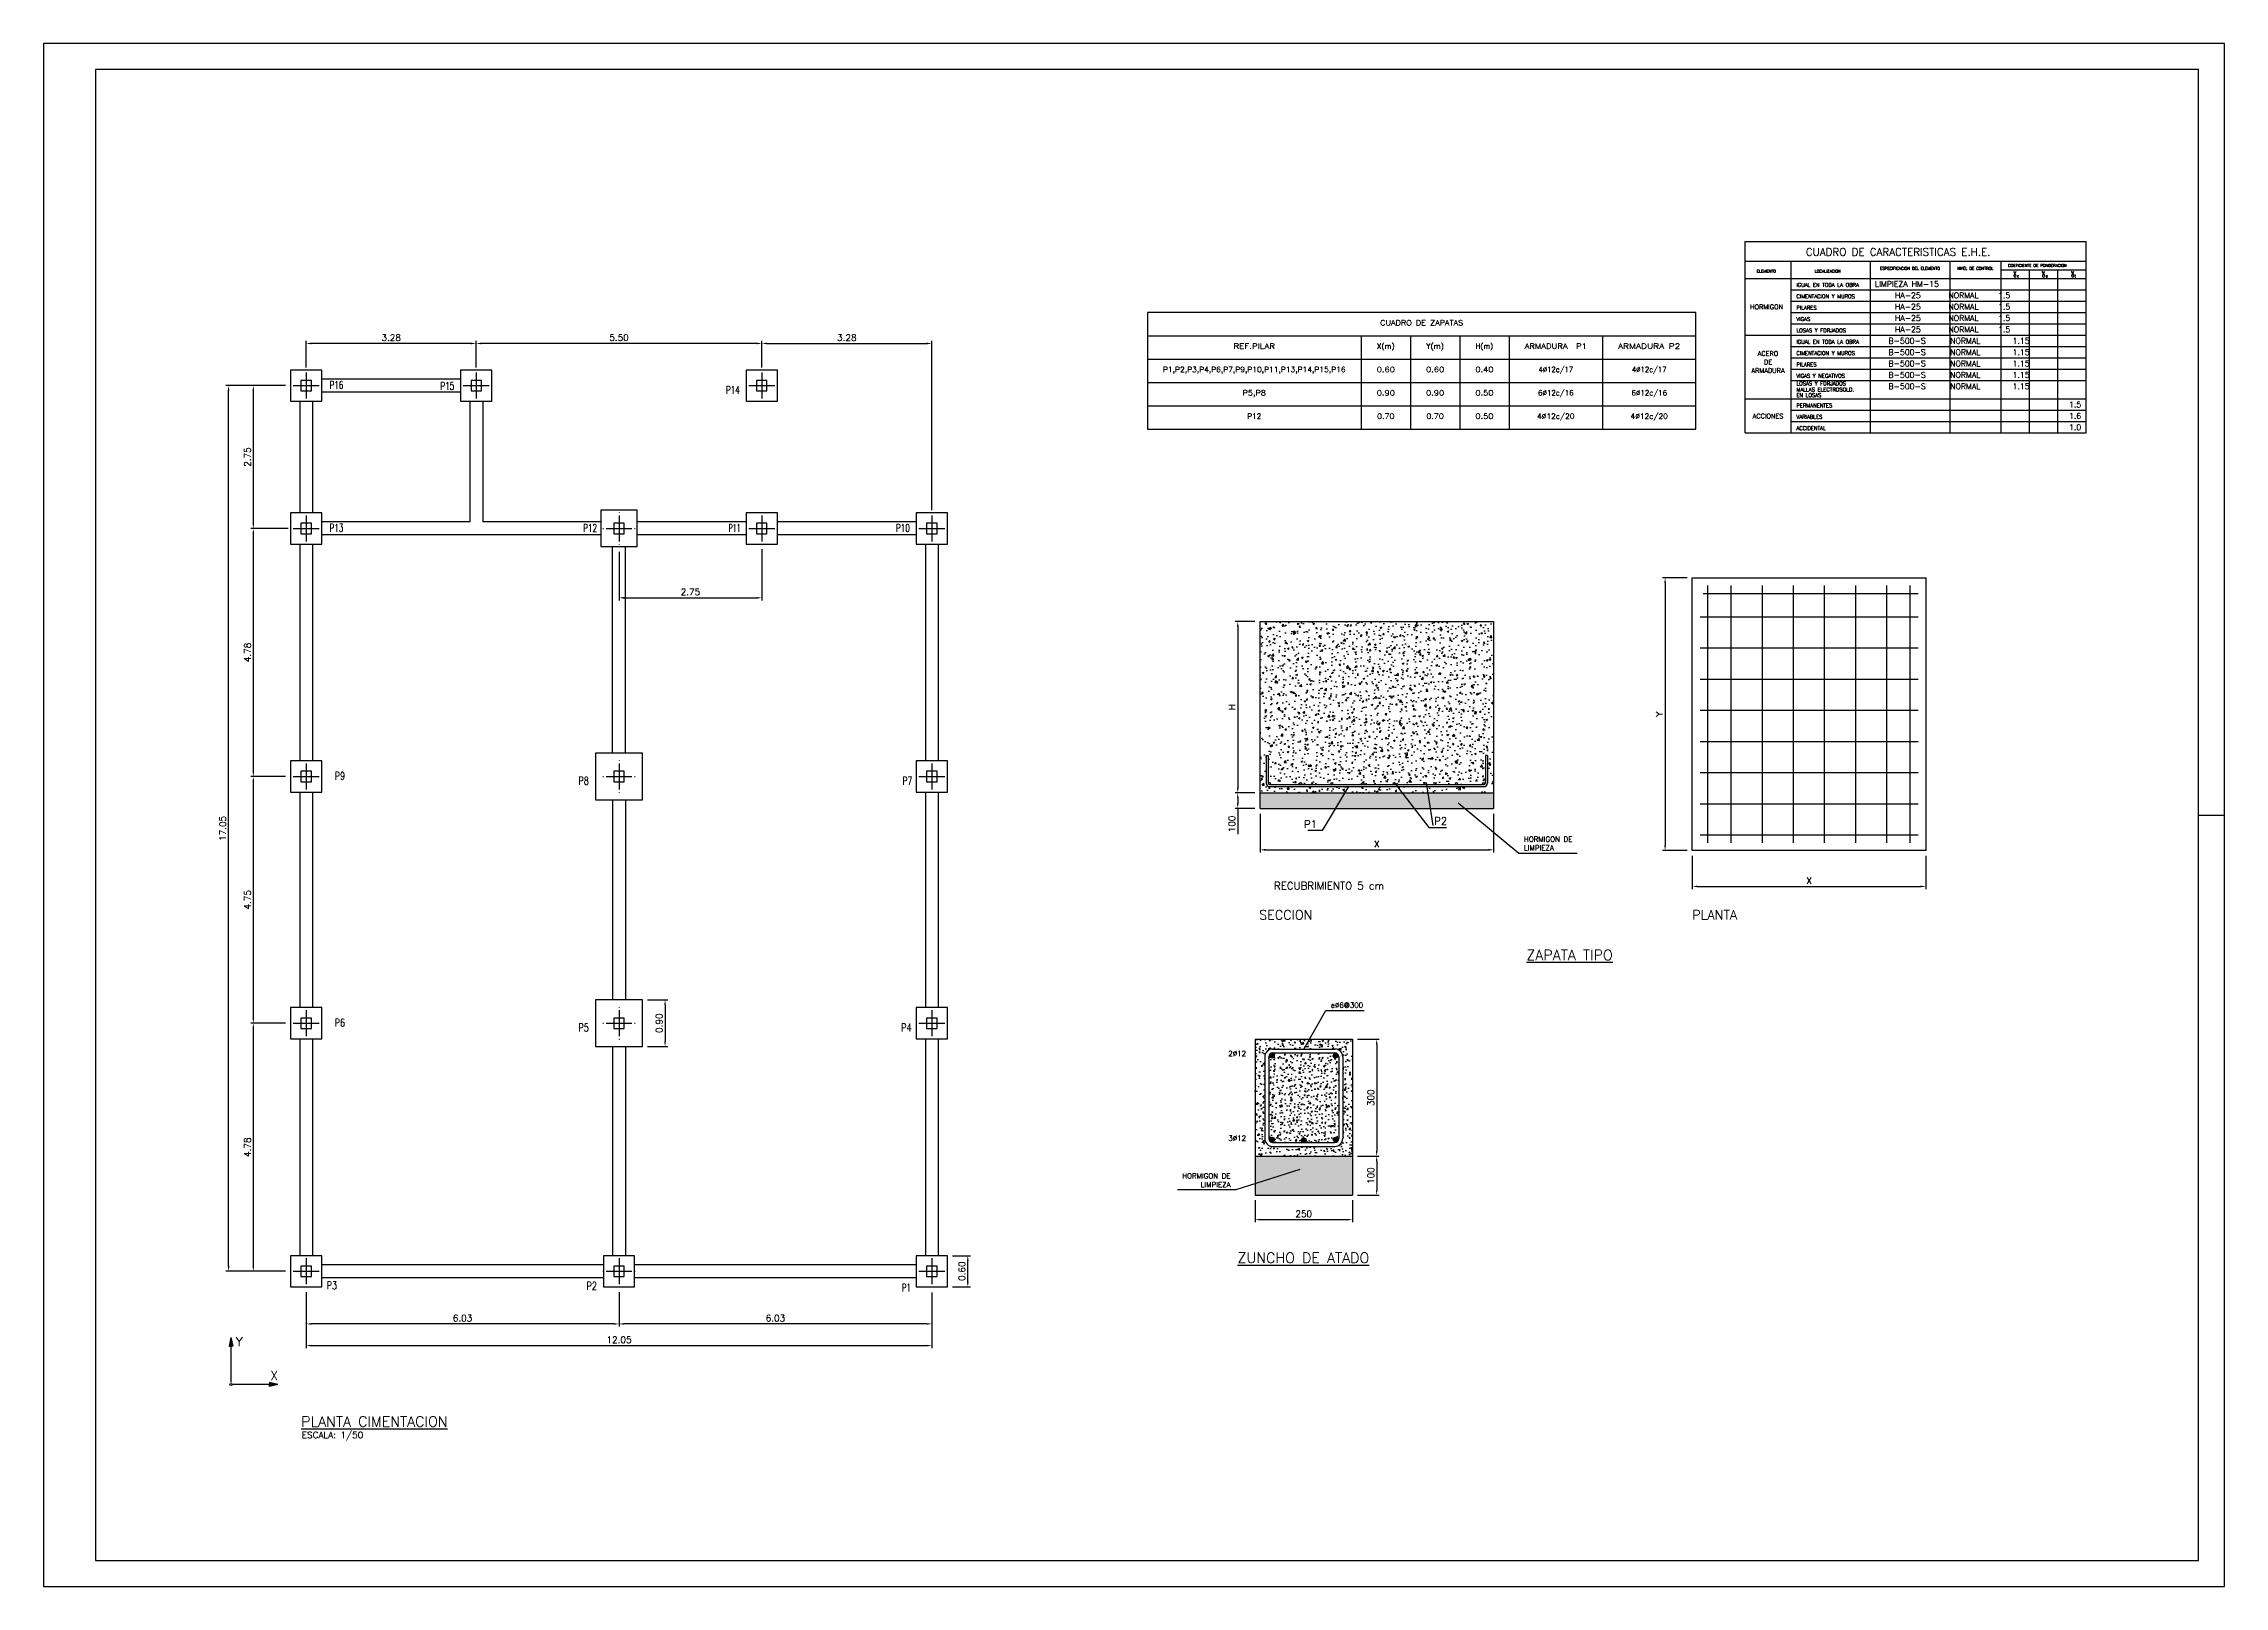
# Model space of a CAD drawing. Extents: x -13371 to 28629, y -14059 to 15641.
import ezdxf
from ezdxf.enums import TextEntityAlignment as Align

# ---------------------------------------------------------------- set-up
doc = ezdxf.new("R2010")
doc.units = 0
doc.header["$MEASUREMENT"] = 0
doc.linetypes.add('CONTINUA', pattern=[0])
doc.linetypes.add('CYPELINEA', pattern=[0])
doc.layers.get('0').update_dxf_attribs({"linetype": 'CONTINUOUS'})
doc.layers.get('DEFPOINTS').update_dxf_attribs({"linetype": 'CONTINUOUS'})
for name, color, linetype in [('015', 1, 'CONTINUOUS'), ('06', 60, 'CONTINUOUS'), ('COTAS', 9, 'CONTINUOUS'), ('CUADRO_DATOS', 8, 'CYPELINEA'), ('CUADRO_LINEAS', 8, 'CYPELINEA'), ('PILAR_EJES', 1, 'CYPELINEA'), ('PILAR_RECT', 2, 'CYPELINEA'), ('PILAR_REF', 3, 'CYPELINEA'), ('ZAP_DIBUJO', 2, 'CYPELINEA')]:
    doc.layers.add(name, color=color, linetype=linetype)
doc.styles.add('ROMANS', font='ROMANS')
doc.styles.get("Standard").update_dxf_attribs({"font": 'simplex.shx'})
doc.dimstyles.new('AN50', dxfattribs={"dimscale": 50, "dimtxt": 2.5, "dimasz": 2, "dimexe": 1, "dimexo": 2, "dimgap": 1, "dimtad": 1, "dimlfac": 0.001, "dimzin": 0, "dimdsep": 46, "dimtxsty": 'Standard', "dimcen": 1, "dimclrd": 1, "dimclre": 1, "dimclrt": 2, "dimadec": 0, "dimazin": 0, "dimtfac": 1, "dimtdec": 4, "dimtofl": 0, "dimtmove": 0, "dimatfit": 3, "dimfxl": 1, "dimtolj": 1, "dimtzin": 0, "dimarcsym": 0})
doc.dimstyles.new('AN50$7', dxfattribs={"dimscale": 50, "dimtxt": 2, "dimasz": 1, "dimexe": 1, "dimexo": 1, "dimgap": 1, "dimtad": 1, "dimdec": 0, "dimzin": 0, "dimdsep": 46, "dimtxsty": 'Standard', "dimcen": 1, "dimdle": 1, "dimclrd": 1, "dimclre": 1, "dimclrt": 2, "dimadec": 0, "dimazin": 0, "dimtfac": 1, "dimtdec": 4, "dimtmove": 0, "dimatfit": 3, "dimfxl": 1, "dimtolj": 1, "dimtzin": 0, "dimarcsym": 0})
pattern_1 = [(50, (2496.01, -1625.22), (242.0753, -21.179), [25.3125, -278.4375]), (355, (2496, -1625.22), (-46.8286, 253.865), [20.25, -222.75]), (100.4514, (2516.18, -1626.98), (195.247, 232.686), [21.5123, -236.6355]), (46.1842, (2496, -1557.72), (360.194, -55.863), [37.969, -417.656]), (96.6356, (2526.03, -1562.37), (315.449, 328.765), [32.268, -354.953]), (351.184, (2496, -1557.72), (315.448, 328.765), [30.375, -334.125]), (21, (2529.76, -1574.6), (201.456, -135.884), [25.3125, -278.4375]), (326, (2529.76, -1574.6), (82.119, 244.738), [20.25, -222.75]), (71.4514, (2546.55, -1585.92), (283.575, 108.854), [21.5123, -236.6355]), (37.5, (2496.01, -1625.22), (4.10395, 112.3517), [0, -220.05, 0, -226.125, 0, -223.5938]), (7.5, (2496.01, -1625.22), (88.786, 133.114), [0, -128.925, 0, -214.9875, 0, -85.2187]), (327.5, (2420.75, -1625.22), (180.1651, -7.6123), [0, -84.375, 0, -263.25, 0, -349.3125]), (317.5, (2387, -1625.22), (196.8253, 33.7854), [0, -109.6875, 0, -174.825, 0, -248.0625])]

# ---------------------------------------------------------------- blocks, each defined once
blk = doc.blocks.new('A$C0614664A')
for points in [[(71, 1878), (0, 1552), (71, 1552), (142, 1552)], [(1878, 71), (1552, 142), (1552, 71), (1552, 0)]]:
    blk.add_hatch(color=4).paths.add_polyline_path(points)
at = {"color": 4}
for p, q in [((71, 1878), (0, 1552)), ((71, 1878), (142, 1552)), ((0, 1552), (71, 1552)), ((71, 1552), (71, 143)), ((142, 1552), (71, 1552)), ((1552, 71), (143, 71)), ((1878, 71), (1552, 142)), ((1552, 142), (1552, 71)), ((1878, 71), (1552, 0)), ((1552, 0), (1552, 71))]:
    blk.add_line(p, q, dxfattribs=at)
blk.add_circle((71, 71), 43.2, dxfattribs=at)
at = {"color": 6, "linetype": 'Continuous'}
for s, p in [('Y', (255, 1546)), ('X', (1589, 243))]:
    blk.add_text(s, height=350, dxfattribs=at).set_placement(p)
blk = doc.blocks.new('*D3')
at = {"color": 1, "linetype": 'ByBlock'}
for p, q in [((-5039, 9407), (-5039, 9918)), ((361, 9868), (-4939, 9868)), ((461, 9407), (461, 9918))]:
    blk.add_line(p, q, dxfattribs=at)
for points in [[(-4939, 9885), (-4939, 9852), (-5039, 9868)], [(361, 9885), (361, 9852), (461, 9868)]]:
    blk.add_solid(points, dxfattribs=at)
at = {"layer": 'DEFPOINTS', "color": 0, "linetype": 'ByBlock'}
for p in [(-5039, 9868), (-5039, 9307), (461, 9307)]:
    blk.add_point(p, dxfattribs=at)
at = {"color": 2, "linetype": 'ByBlock', "insert": (-2289, 9981), "char_height": 125, "attachment_point": 5}
blk.add_mtext('\\A1;5.50', dxfattribs=at)
blk = doc.blocks.new('*D4')
at = {"color": 1, "linetype": 'ByBlock'}
for p, q in [((-8314, 9407), (-8314, 9918)), ((-5139, 9868), (-8214, 9868)), ((-5039, 9407), (-5039, 9918))]:
    blk.add_line(p, q, dxfattribs=at)
for points in [[(-8214, 9885), (-8214, 9852), (-8314, 9868)], [(-5139, 9885), (-5139, 9852), (-5039, 9868)]]:
    blk.add_solid(points, dxfattribs=at)
at = {"layer": 'DEFPOINTS', "color": 0, "linetype": 'ByBlock'}
for p in [(-8314, 9868), (-8314, 9307), (-5039, 9307)]:
    blk.add_point(p, dxfattribs=at)
at = {"color": 2, "linetype": 'ByBlock', "insert": (-6677, 9981), "char_height": 125, "attachment_point": 5}
blk.add_mtext('\\A1;3.28', dxfattribs=at)
blk = doc.blocks.new('*D5')
at = {"color": 1, "linetype": 'ByBlock'}
for p, q in [((-8714, 9057), (-9382, 9057)), ((-9332, 8957), (-9332, 6407)), ((-8664, 6307), (-9382, 6307))]:
    blk.add_line(p, q, dxfattribs=at)
for points in [[(-9349, 8957), (-9316, 8957), (-9332, 9057)], [(-9349, 6407), (-9316, 6407), (-9332, 6307)]]:
    blk.add_solid(points, dxfattribs=at)
at = {"layer": 'DEFPOINTS', "color": 0, "linetype": 'ByBlock'}
for p in [(-8614, 9057), (-9332, 6307), (-8564, 6307)]:
    blk.add_point(p, dxfattribs=at)
at = {"color": 2, "linetype": 'ByBlock', "insert": (-9445, 7682), "char_height": 125, "attachment_point": 5, "rotation": 90}
blk.add_mtext('\\A1;2.75', dxfattribs=at)
blk = doc.blocks.new('*D6')
at = {"color": 1, "linetype": 'ByBlock'}
for p, q in [((461, 9407), (461, 9918)), ((561, 9868), (3636, 9868)), ((3736, 6657), (3736, 9918))]:
    blk.add_line(p, q, dxfattribs=at)
for points in [[(561, 9885), (561, 9852), (461, 9868)], [(3636, 9885), (3636, 9852), (3736, 9868)]]:
    blk.add_solid(points, dxfattribs=at)
at = {"layer": 'DEFPOINTS', "color": 0, "linetype": 'ByBlock'}
for p in [(3736, 9868), (461, 9307), (3736, 6557)]:
    blk.add_point(p, dxfattribs=at)
at = {"color": 2, "linetype": 'ByBlock', "insert": (2098, 9981), "char_height": 125, "attachment_point": 5}
blk.add_mtext('\\A1;3.28', dxfattribs=at)
blk = doc.blocks.new('*D7')
at = {"color": 1, "linetype": 'ByBlock'}
for p, q in [((-8714, 6307), (-9382, 6307)), ((-9332, 6207), (-9332, 1632)), ((-8724, 1532), (-9382, 1532))]:
    blk.add_line(p, q, dxfattribs=at)
for points in [[(-9349, 6207), (-9316, 6207), (-9332, 6307)], [(-9349, 1632), (-9316, 1632), (-9332, 1532)]]:
    blk.add_solid(points, dxfattribs=at)
at = {"layer": 'DEFPOINTS', "color": 0, "linetype": 'ByBlock'}
for p in [(-8614, 6307), (-9332, 1532), (-8624, 1532)]:
    blk.add_point(p, dxfattribs=at)
at = {"color": 2, "linetype": 'ByBlock', "insert": (-9445, 3919), "char_height": 125, "attachment_point": 5, "rotation": 90}
blk.add_mtext('\\A1;4.78', dxfattribs=at)
blk = doc.blocks.new('*D8')
at = {"color": 1, "linetype": 'ByBlock'}
for p, q in [((-8714, 1532), (-9382, 1532)), ((-9332, 1432), (-9332, -3118)), ((-8714, -3218), (-9382, -3218))]:
    blk.add_line(p, q, dxfattribs=at)
for points in [[(-9349, 1432), (-9316, 1432), (-9332, 1532)], [(-9349, -3118), (-9316, -3118), (-9332, -3218)]]:
    blk.add_solid(points, dxfattribs=at)
at = {"layer": 'DEFPOINTS', "color": 0, "linetype": 'ByBlock'}
for p in [(-8614, 1532), (-9332, -3218), (-8614, -3218)]:
    blk.add_point(p, dxfattribs=at)
at = {"color": 2, "linetype": 'ByBlock', "insert": (-9445, -843), "char_height": 125, "attachment_point": 5, "rotation": 90}
blk.add_mtext('\\A1;4.75', dxfattribs=at)
blk = doc.blocks.new('*D9')
at = {"color": 1, "linetype": 'ByBlock'}
for p, q in [((-8764, -3218), (-9382, -3218)), ((-9332, -3318), (-9332, -7893)), ((-8714, -7993), (-9382, -7993))]:
    blk.add_line(p, q, dxfattribs=at)
for points in [[(-9349, -3318), (-9316, -3318), (-9332, -3218)], [(-9349, -7893), (-9316, -7893), (-9332, -7993)]]:
    blk.add_solid(points, dxfattribs=at)
at = {"layer": 'DEFPOINTS', "color": 0, "linetype": 'ByBlock'}
for p in [(-8664, -3218), (-9332, -7993), (-8614, -7993)]:
    blk.add_point(p, dxfattribs=at)
at = {"color": 2, "linetype": 'ByBlock', "insert": (-9445, -5606), "char_height": 125, "attachment_point": 5, "rotation": 90}
blk.add_mtext('\\A1;4.78', dxfattribs=at)
blk = doc.blocks.new('*D10')
at = {"color": 1, "linetype": 'ByBlock'}
for p, q in [((-2289, -8403), (-2289, -9057)), ((3736, -8403), (3736, -9057)), ((3636, -9007), (-2189, -9007))]:
    blk.add_line(p, q, dxfattribs=at)
for points in [[(-2189, -8991), (-2189, -9024), (-2289, -9007)], [(3636, -8991), (3636, -9024), (3736, -9007)]]:
    blk.add_solid(points, dxfattribs=at)
at = {"layer": 'DEFPOINTS', "color": 0, "linetype": 'ByBlock'}
for p in [(-2289, -8303), (3736, -8303), (-2289, -9007)]:
    blk.add_point(p, dxfattribs=at)
at = {"color": 2, "linetype": 'ByBlock', "insert": (723, -8895), "char_height": 125, "attachment_point": 5}
blk.add_mtext('\\A1;6.03', dxfattribs=at)
blk = doc.blocks.new('*D11')
at = {"color": 1, "linetype": 'ByBlock'}
for p, q in [((-8314, -8393), (-8314, -9057)), ((-2289, -8393), (-2289, -9057)), ((-2389, -9007), (-8214, -9007))]:
    blk.add_line(p, q, dxfattribs=at)
for points in [[(-8214, -8991), (-8214, -9024), (-8314, -9007)], [(-2389, -8991), (-2389, -9024), (-2289, -9007)]]:
    blk.add_solid(points, dxfattribs=at)
at = {"layer": 'DEFPOINTS', "color": 0, "linetype": 'ByBlock'}
for p in [(-8314, -8293), (-2289, -8293), (-8314, -9007)]:
    blk.add_point(p, dxfattribs=at)
at = {"color": 2, "linetype": 'ByBlock', "insert": (-5302, -8895), "char_height": 125, "attachment_point": 5}
blk.add_mtext('\\A1;6.03', dxfattribs=at)
blk = doc.blocks.new('*D12')
at = {"color": 1, "linetype": 'ByBlock'}
for p, q in [((461, 5907), (461, 4922)), ((-2289, 5857), (-2289, 4922)), ((-2189, 4972), (361, 4972))]:
    blk.add_line(p, q, dxfattribs=at)
for points in [[(-2189, 4989), (-2189, 4955), (-2289, 4972)], [(361, 4989), (361, 4955), (461, 4972)]]:
    blk.add_solid(points, dxfattribs=at)
at = {"layer": 'DEFPOINTS', "color": 0, "linetype": 'ByBlock'}
for p in [(-2289, 5957), (461, 6007), (461, 4972)]:
    blk.add_point(p, dxfattribs=at)
at = {"color": 2, "linetype": 'ByBlock', "insert": (-914, 5085), "char_height": 125, "attachment_point": 5}
blk.add_mtext('\\A1;2.75', dxfattribs=at)
blk = doc.blocks.new('*D13')
at = {"color": 1, "linetype": 'ByBlock'}
for p, q in [((18281, 5356), (17807, 5356)), ((17857, 5256), (17857, 206)), ((18281, 106), (17807, 106))]:
    blk.add_line(p, q, dxfattribs=at)
for points in [[(17841, 5256), (17874, 5256), (17857, 5356)], [(17841, 206), (17874, 206), (17857, 106)]]:
    blk.add_solid(points, dxfattribs=at)
at = {"layer": 'DEFPOINTS', "color": 0, "linetype": 'ByBlock'}
for p in [(18381, 5356), (17857, 106), (18381, 106)]:
    blk.add_point(p, dxfattribs=at)
at = {"color": 2, "linetype": 'ByBlock', "insert": (17745, 2731), "char_height": 125, "attachment_point": 5, "rotation": 90}
blk.add_mtext('\\A1;Y', dxfattribs=at)
blk = doc.blocks.new('*D14')
at = {"color": 1, "linetype": 'ByBlock'}
for p, q in [((10056, 816), (10056, 70)), ((14556, 816), (14556, 70)), ((10156, 120), (14456, 120))]:
    blk.add_line(p, q, dxfattribs=at)
for points in [[(10156, 137), (10156, 103), (10056, 120)], [(14456, 137), (14456, 103), (14556, 120)]]:
    blk.add_solid(points, dxfattribs=at)
at = {"layer": 'DEFPOINTS', "color": 0, "linetype": 'ByBlock'}
for p in [(10056, 916), (14556, 916), (14556, 120)]:
    blk.add_point(p, dxfattribs=at)
at = {"color": 2, "linetype": 'ByBlock', "insert": (12306, 233), "char_height": 125, "attachment_point": 5}
blk.add_mtext('\\A1;X', dxfattribs=at)
blk = doc.blocks.new('*D15')
at = {"color": 1, "linetype": 'ByBlock'}
for p, q in [((9956, 4516), (9578, 4516)), ((9628, 4416), (9628, 1316)), ((9956, 1216), (9578, 1216))]:
    blk.add_line(p, q, dxfattribs=at)
for points in [[(9611, 4416), (9644, 4416), (9628, 4516)], [(9611, 1316), (9644, 1316), (9628, 1216)]]:
    blk.add_solid(points, dxfattribs=at)
at = {"layer": 'DEFPOINTS', "color": 0, "linetype": 'ByBlock'}
for p in [(10056, 4516), (9628, 1216), (10056, 1216)]:
    blk.add_point(p, dxfattribs=at)
at = {"color": 2, "linetype": 'ByBlock', "insert": (9515, 2866), "char_height": 125, "attachment_point": 5, "rotation": 90}
blk.add_mtext('\\A1;H', dxfattribs=at)
blk = doc.blocks.new('*D16')
at = {"color": 1, "linetype": 'ByBlock'}
for p, q in [((9956, 1216), (9578, 1216)), ((9956, 916), (9578, 916)), ((9628, 1116), (9628, 1016)), ((9628, 916), (9628, 419))]:
    blk.add_line(p, q, dxfattribs=at)
for points in [[(9611, 1116), (9644, 1116), (9628, 1216)], [(9611, 1016), (9644, 1016), (9628, 916)]]:
    blk.add_solid(points, dxfattribs=at)
at = {"layer": 'DEFPOINTS', "color": 0, "linetype": 'ByBlock'}
for p in [(9628, 916), (10056, 1216), (10056, 916)]:
    blk.add_point(p, dxfattribs=at)
at = {"color": 2, "linetype": 'ByBlock', "insert": (9515, 618), "char_height": 125, "attachment_point": 5, "rotation": 90}
blk.add_mtext('\\A1;100', dxfattribs=at)
blk = doc.blocks.new('*D17')
at = {"color": 1, "linetype": 'ByBlock'}
for p, q in [((18381, 6), (18381, -635)), ((22881, 6), (22881, -635)), ((18481, -585), (22781, -585))]:
    blk.add_line(p, q, dxfattribs=at)
for points in [[(18481, -568), (18481, -601), (18381, -585)], [(22781, -568), (22781, -601), (22881, -585)]]:
    blk.add_solid(points, dxfattribs=at)
at = {"layer": 'DEFPOINTS', "color": 0, "linetype": 'ByBlock'}
for p in [(18381, 106), (22881, 106), (22881, -585)]:
    blk.add_point(p, dxfattribs=at)
at = {"color": 2, "linetype": 'ByBlock', "insert": (20631, -472), "char_height": 125, "attachment_point": 5}
blk.add_mtext('\\A1;X', dxfattribs=at)
blk = doc.blocks.new('*D18')
at = {"color": 1, "linetype": 'ByBlock'}
for p, q in [((11936, -3527), (12353, -3527)), ((12303, -3627), (12303, -5677)), ((11936, -5777), (12353, -5777))]:
    blk.add_line(p, q, dxfattribs=at)
for points in [[(12287, -3627), (12320, -3627), (12303, -3527)], [(12287, -5677), (12320, -5677), (12303, -5777)]]:
    blk.add_solid(points, dxfattribs=at)
at = {"layer": 'DEFPOINTS', "color": 0, "linetype": 'ByBlock'}
for p in [(11836, -3527), (11836, -5777), (12303, -5777)]:
    blk.add_point(p, dxfattribs=at)
at = {"color": 2, "linetype": 'ByBlock', "insert": (12191, -4652), "char_height": 125, "attachment_point": 5, "rotation": 90}
blk.add_mtext('\\A1;300', dxfattribs=at)
blk = doc.blocks.new('*D19')
at = {"color": 1, "linetype": 'ByBlock'}
for p, q in [((11936, -5777), (12353, -5777)), ((12303, -5877), (12303, -6427)), ((11936, -6527), (12353, -6527))]:
    blk.add_line(p, q, dxfattribs=at)
for points in [[(12287, -5877), (12320, -5877), (12303, -5777)], [(12287, -6427), (12320, -6427), (12303, -6527)]]:
    blk.add_solid(points, dxfattribs=at)
at = {"layer": 'DEFPOINTS', "color": 0, "linetype": 'ByBlock'}
for p in [(11836, -5777), (11836, -6527), (12303, -6527)]:
    blk.add_point(p, dxfattribs=at)
at = {"color": 2, "linetype": 'ByBlock', "insert": (12191, -6152), "char_height": 125, "attachment_point": 5, "rotation": 90}
blk.add_mtext('\\A1;100', dxfattribs=at)
blk = doc.blocks.new('*D20')
at = {"color": 1, "linetype": 'ByBlock'}
for p, q in [((9961, -6627), (9961, -7049)), ((11836, -6627), (11836, -7049)), ((10061, -6999), (11736, -6999))]:
    blk.add_line(p, q, dxfattribs=at)
for points in [[(10061, -6983), (10061, -7016), (9961, -6999)], [(11736, -6983), (11736, -7016), (11836, -6999)]]:
    blk.add_solid(points, dxfattribs=at)
at = {"layer": 'DEFPOINTS', "color": 0, "linetype": 'ByBlock'}
for p in [(9961, -6527), (11836, -6527), (11836, -6999)]:
    blk.add_point(p, dxfattribs=at)
at = {"color": 2, "linetype": 'ByBlock', "insert": (10898, -6887), "char_height": 125, "attachment_point": 5}
blk.add_mtext('\\A1;250', dxfattribs=at)
blk = doc.blocks.new('*D21')
at = {"color": 1, "linetype": 'ByBlock'}
for p, q in [((-8814, 9057), (-9859, 9057)), ((-9809, -7893), (-9809, 8957)), ((-8814, -7993), (-9859, -7993))]:
    blk.add_line(p, q, dxfattribs=at)
for points in [[(-9825, 8957), (-9792, 8957), (-9809, 9057)], [(-9825, -7893), (-9792, -7893), (-9809, -7993)]]:
    blk.add_solid(points, dxfattribs=at)
at = {"layer": 'DEFPOINTS', "color": 0, "linetype": 'ByBlock'}
for p in [(-9809, 9057), (-8714, 9057), (-8714, -7993)]:
    blk.add_point(p, dxfattribs=at)
at = {"color": 2, "linetype": 'ByBlock', "insert": (-9921, 532), "char_height": 125, "attachment_point": 5, "rotation": 90}
blk.add_mtext('\\A1;17.05', dxfattribs=at)
blk = doc.blocks.new('*D22')
at = {"color": 1, "linetype": 'ByBlock'}
for p, q in [((-8314, -8493), (-8314, -9474)), ((3736, -8503), (3736, -9474)), ((-8214, -9424), (3636, -9424))]:
    blk.add_line(p, q, dxfattribs=at)
for points in [[(-8214, -9408), (-8214, -9441), (-8314, -9424)], [(3636, -9408), (3636, -9441), (3736, -9424)]]:
    blk.add_solid(points, dxfattribs=at)
at = {"layer": 'DEFPOINTS', "color": 0, "linetype": 'ByBlock'}
for p in [(-8314, -8393), (3736, -8403), (3736, -9424)]:
    blk.add_point(p, dxfattribs=at)
at = {"color": 2, "linetype": 'ByBlock', "insert": (-2289, -9312), "char_height": 125, "attachment_point": 5}
blk.add_mtext('\\A1;12.05', dxfattribs=at)
blk = doc.blocks.new('*D23')
at = {"color": 1, "linetype": 'ByBlock'}
for p, q in [((4136, -7693), (4478, -7693)), ((4428, -8193), (4428, -7793)), ((4136, -8293), (4478, -8293))]:
    blk.add_line(p, q, dxfattribs=at)
for points in [[(4411, -7793), (4445, -7793), (4428, -7693)], [(4411, -8193), (4445, -8193), (4428, -8293)]]:
    blk.add_solid(points, dxfattribs=at)
at = {"layer": 'DEFPOINTS', "color": 0, "linetype": 'ByBlock'}
for p in [(4036, -7693), (4428, -7693), (4036, -8293)]:
    blk.add_point(p, dxfattribs=at)
at = {"color": 2, "linetype": 'ByBlock', "insert": (4315, -7993), "char_height": 125, "attachment_point": 5, "rotation": 90}
blk.add_mtext('\\A1;0.60', dxfattribs=at)
blk = doc.blocks.new('*D24')
at = {"color": 1, "linetype": 'ByBlock'}
for p, q in [((-1739, -2768), (-1352, -2768)), ((-1402, -2868), (-1402, -3568)), ((-1739, -3668), (-1352, -3668))]:
    blk.add_line(p, q, dxfattribs=at)
for points in [[(-1419, -2868), (-1386, -2868), (-1402, -2768)], [(-1419, -3568), (-1386, -3568), (-1402, -3668)]]:
    blk.add_solid(points, dxfattribs=at)
at = {"layer": 'DEFPOINTS', "color": 0, "linetype": 'ByBlock'}
for p in [(-1839, -2768), (-1839, -3668), (-1402, -3668)]:
    blk.add_point(p, dxfattribs=at)
at = {"color": 2, "linetype": 'ByBlock', "insert": (-1515, -3218), "char_height": 125, "attachment_point": 5, "rotation": 90}
blk.add_mtext('\\A1;0.90', dxfattribs=at)

msp = doc.modelspace()

# ---------------------------------------------------------------- hatches: boundary and pattern name
at = {"linetype": 'Continuous'}
h = msp.add_hatch(dxfattribs=at)
h.set_pattern_fill('AR-CONC', color=256, scale=45, style=0)
h.set_pattern_definition([(50, (25215, -15169.8), (322.767, -28.2385), [33.75, -371.25]), (355, (25215, -15169.8), (-62.438, 338.4865), [27, -297]), (100.4514, (25241.9, -15172.16), (260.3292, 310.2478), [28.683, -315.514]), (46.1842, (25215, -15079.8), (480.2585, -74.4836), [50.625, -556.875]), (96.6356, (25255, -15086), (420.598, 438.353), [43.025, -473.271]), (351.1842, (25215, -15079.8), (420.598, 438.353), [40.5, -445.5]), (21, (25260, -15102.3), (268.6082, -181.1785), [33.75, -371.25]), (326, (25260, -15102.3), (109.492, 326.3175), [27, -297]), (71.4514, (25282.37, -15117.4), (378.1, 145.1387), [28.683, -315.514]), (37.5, (25214.99, -15169.81), (5.47193, 149.80223), [0, -293.4, 0, -301.5, 0, -298.125]), (7.5, (25214.99, -15169.8), (118.3813, 177.4853), [0, -171.9, 0, -286.65, 0, -113.625]), (327.5, (25114.64, -15169.81), (240.2201, -10.1497), [0, -112.5, 0, -351, 0, -465.75]), (317.5, (25069.64, -15169.8), (262.4338, 45.0472), [0, -146.25, 0, -233.1, 0, -330.75])])
h.paths.add_polyline_path([(14555.929, 1216.322), (14555.929, 4516.322), (10055.929, 4516.322), (10055.929, 1216.322)])
h.paths.add_polyline_path([(12058.321, 1398.064, -1), (12019.321, 1398.064, -1)], flags=16)
h.paths.add_polyline_path([(14366.929, 1375.322, 0.414213562), (14396.929, 1405.322), (14396.929, 1936.322), (14435.929, 1936.322), (14435.929, 1405.322, -0.414213562), (14366.929, 1336.322), (10244.929, 1336.322, -0.414213562), (10175.929, 1405.322), (10175.929, 1936.322), (10214.929, 1936.322), (10214.929, 1405.322, 0.414213562), (10244.929, 1375.322)], flags=16)
h.paths.add_polyline_path([(12658.321, 1398.064, -1), (12619.321, 1398.064, -1)], flags=16)
h.paths.add_polyline_path([(11458.321, 1398.064, -1), (11419.321, 1398.064, -1)], flags=16)
h.paths.add_polyline_path([(13258.321, 1398.064, -1), (13219.321, 1398.064, -1)], flags=16)
h.paths.add_polyline_path([(10858.321, 1398.064, -1), (10819.321, 1398.064, -1)], flags=16)
h.paths.add_polyline_path([(13858.321, 1398.064, -1), (13819.321, 1398.064, -1)], flags=16)
h.paths.add_polyline_path([(10219.321, 1398.064, -1), (10258.321, 1398.064, -1)], flags=16)
h.paths.add_polyline_path([(14379.923, 1398.064, -1), (14340.923, 1398.064, -1)], flags=16)
h = msp.add_hatch(dxfattribs=at)
h.set_pattern_fill('AR-SAND', color=256, scale=30, style=0)
h.set_pattern_definition([(37.5, (25214.99, -15169.81), (-1.8898, 57.80471), [0, -45.6, 0, -51, 0, -48.75]), (7.5, (25214.99, -15169.81), (53.0933, 84.66438), [0, -24.6, 0, -41.1, 0, -15.75]), (327.5, (25178.09, -15169.81), (93.42426, 0.16977), [0, -15, 0, -54, 0, -70.5]), (317.5, (25178.09, -15169.81), (90.1838, 26.33027), [0, -7.5, 0, -35.4, 0, -40.5])])
h.paths.add_polyline_path([(10055.929, 1216.322), (10055.929, 916.322), (14555.929, 916.322), (14555.929, 1216.322)])
h = msp.add_hatch(dxfattribs=at)
h.set_pattern_fill('AR-CONC', color=256, scale=33.75, style=0)
h.set_pattern_definition(pattern_1)
h.paths.add_polyline_path([(11573.445, -3864.805, 0.414213562), (11498.445, -3789.805), (10298.445, -3789.805, 0.414213562), (10223.445, -3864.805), (10223.445, -5439.805, 0.414213562), (10298.445, -5514.805), (10898.445, -5514.805, -0.414213562), (10853.445, -5469.805, -1), (10943.445, -5469.805, -0.414213562), (10898.445, -5514.805), (11498.445, -5514.805, 0.414213562), (11573.445, -5439.805)], flags=0)
h.paths.add_polyline_path([(11466.607, -3845.78, -1), (11556.607, -3845.78, -1)], flags=0)
h.paths.add_polyline_path([(10240.282, -3845.78, -1), (10330.282, -3845.78, -1)], flags=0)
h.paths.add_polyline_path([(11556.607, -5458.831, -1), (11466.607, -5458.831, -1)], flags=0)
h.paths.add_polyline_path([(10330.282, -5458.831, -1), (10240.282, -5458.831, -1)], flags=0)
h.paths.add_polyline_path([(11835.945, -3527.305), (9960.945, -3527.305), (9960.945, -5777.305), (11835.945, -5777.305)])
h.paths.add_polyline_path([(11498.445, -5589.805), (10298.445, -5589.805, -0.414213562), (10148.445, -5439.805), (10148.445, -3864.805, -0.414213562), (10298.445, -3714.805), (11498.445, -3714.805, -0.414213562), (11648.445, -3864.805), (11648.445, -5439.805, -0.414213562)], flags=16)
h.paths.add_polyline_path([(11498.445, -5514.805), (10298.445, -5514.805, -0.414213562), (10223.445, -5439.805), (10223.445, -3864.805, -0.414213562), (10298.445, -3789.805), (11498.445, -3789.805, -0.414213562), (11573.445, -3864.805), (11573.445, -5439.805, -0.414213562)], flags=0)
h.paths.add_polyline_path([(10853.445, -5469.805, -1), (10943.445, -5469.805, -1)], flags=0)
h = msp.add_hatch(dxfattribs=at)
h.set_pattern_fill('AR-CONC', color=256, scale=33.75, style=0)
h.set_pattern_definition(pattern_1)
h.paths.add_polyline_path([(11573.445, -3864.805, 0.414213562), (11498.445, -3789.805), (10298.445, -3789.805, 0.414213562), (10223.445, -3864.805), (10223.445, -5439.805, 0.414213562), (10298.445, -5514.805), (10898.445, -5514.805, -0.414213562), (10853.445, -5469.805, -1), (10943.445, -5469.805, -0.414213562), (10898.445, -5514.805), (11498.445, -5514.805, 0.414213562), (11573.445, -5439.805)])
h.paths.add_polyline_path([(11466.607, -3845.78, -1), (11556.607, -3845.78, -1)], flags=16)
h.paths.add_polyline_path([(10240.282, -3845.78, -1), (10330.282, -3845.78, -1)], flags=16)
h.paths.add_polyline_path([(11556.607, -5458.831, -1), (11466.607, -5458.831, -1)], flags=16)
h.paths.add_polyline_path([(10330.282, -5458.831, -1), (10240.282, -5458.831, -1)], flags=16)
for points in [[(10240.282, -3845.78, 1), (10330.282, -3845.78, 1)], [(11466.607, -3845.78, 1), (11556.607, -3845.78, 1)], [(10330.282, -5458.831, 1), (10240.282, -5458.831, 1)], [(10943.445, -5469.805, 1), (10853.445, -5469.805, 1)], [(11556.607, -5458.831, 1), (11466.607, -5458.831, 1)]]:
    msp.add_hatch(color=256, dxfattribs=at).paths.add_polyline_path(points)
at = {"layer": '015', "linetype": 'Continuous'}
h = msp.add_hatch(dxfattribs=at)
h.set_pattern_fill('AR-SAND', color=256, scale=22.5, style=0)
h.set_pattern_definition([(37.5, (2496.01, -1625.22), (-1.41735, 43.35353), [0, -34.2, 0, -38.25, 0, -36.5625]), (7.5, (2496.01, -1625.22), (39.81998, 63.4983), [0, -18.45, 0, -30.825, 0, -11.8125]), (327.5, (2468.335, -1625.22), (70.06819, 0.12733), [0, -11.25, 0, -40.5, 0, -52.875]), (317.5, (2468.335, -1625.22), (67.63785, 19.7477), [0, -5.625, 0, -26.55, 0, -30.375])])
h.paths.add_polyline_path([(9960.945, -5777.305), (9960.945, -6527.305), (11835.945, -6527.305), (11835.945, -5777.305)])

# ---------------------------------------------------------------- linework, layer by layer
at = {"color": 6}
for p, q in [((19402.328, 11833.124), (25964.828, 11833.124)), ((19402.328, 8146.183), (19402.328, 11833.124)), ((25964.828, 8146.183), (25964.828, 11833.124)), ((19402.328, 11450.312), (25964.828, 11450.312)), ((18451.94, 10467.422), (7887.453, 10467.422)), ((7887.453, 10467.422), (7887.453, 8217.872)), ((18451.94, 8217.872), (18451.94, 10467.422)), ((7887.453, 10017.512), (7887.453, 8217.872)), ((7887.453, 8217.872), (18451.94, 8217.872)), ((7887.453, 8217.872), (18451.94, 8217.872)), ((19402.328, 8146.183), (25964.828, 8146.183))]:
    msp.add_line(p, q, dxfattribs=at)
at = {"color": 3}
for p, q in [((20277.328, 11450.312), (20277.328, 8146.183)), ((19402.328, 11122.187), (25964.828, 11122.187))]:
    msp.add_line(p, q, dxfattribs=at)
at = {"color": 2}
for p, q in [((21808.578, 11450.312), (21808.578, 8146.183)), ((23339.828, 11450.312), (23339.828, 8146.183)), ((24324.203, 11450.312), (24324.203, 8146.183)), ((24324.203, 11286.249), (25964.828, 11286.249)), ((24565.645, 11260.454), (24615.314, 11177.563)), ((24577.923, 11175.935), (24619.045, 11260.454)), ((25114.952, 11260.454), (25165.596, 11175.935)), ((25128.205, 11174.307), (25170.119, 11260.454)), ((25675.823, 11260.454), (25726.468, 11175.935)), ((25689.077, 11174.307), (25730.991, 11260.454)), ((19402.328, 10028.437), (25964.828, 10028.437)), ((19402.328, 8801.197), (25964.828, 8801.197)), ((19402.328, 8801.197), (25964.828, 8801.197)), ((19402.328, 8801.197), (25964.828, 8801.197))]:
    msp.add_line(p, q, dxfattribs=at)
at = {"color": 1}
for p, q in [((24871.078, 11286.249), (24871.078, 8146.183)), ((25417.953, 11286.249), (25417.953, 8146.183)), ((20277.328, 10903.437), (25964.828, 10903.437)), ((20277.328, 10684.687), (25964.828, 10684.687)), ((20277.328, 10465.937), (25964.828, 10465.937)), ((20277.328, 10247.187), (25964.828, 10247.187)), ((20277.328, 9809.687), (25964.828, 9809.687)), ((20277.328, 9590.937), (25964.828, 9590.937)), ((20277.328, 9372.187), (25964.828, 9372.187)), ((20277.328, 9153.437), (25964.828, 9153.437)), ((20277.328, 8583.683), (25964.828, 8583.683)), ((20277.328, 8364.933), (25964.828, 8364.933))]:
    msp.add_line(p, q, dxfattribs=at)
at = {"color": 2, "linetype": 'Continuous'}
for p, q in [((-5339.291, 9181.727), (-8014.291, 9181.727)), ((-5339.291, 8931.727), (-8014.291, 8931.727)), ((-8439.291, 8756.727), (-8439.291, 6606.727)), ((-8189.291, 8756.727), (-8189.291, 6606.727)), ((-5164.291, 8746.727), (-5164.291, 6431.727)), ((-4914.291, 8746.727), (-4914.291, 6431.727)), ((-5164.291, 6431.727), (-8014.291, 6431.727)), ((-2639.291, 6431.727), (-4914.291, 6431.727)), ((160.709, 6431.727), (-1939.291, 6431.727)), ((3425.709, 6431.727), (760.709, 6431.727)), ((-8439.291, 6006.727), (-8439.291, 1831.727)), ((-8189.291, 6006.727), (-8189.291, 1831.727)), ((-2639.291, 6181.727), (-8014.291, 6181.727)), ((-2414.291, 1981.727), (-2414.291, 5956.727)), ((-2164.291, 1981.727), (-2164.291, 5956.727)), ((160.709, 6181.727), (-1939.291, 6181.727)), ((3425.709, 6181.727), (760.709, 6181.727)), ((3610.709, 6006.727), (3610.709, 1831.727)), ((3860.709, 6006.727), (3860.709, 1831.727)), ((-8439.291, 1231.727), (-8439.291, -2918.273)), ((-8189.291, 1231.727), (-8189.291, -2918.273)), ((-2414.291, 1081.727), (-2414.291, -2768.273)), ((-2164.291, 1081.727), (-2164.291, -2768.273)), ((3610.709, 1231.727), (3610.709, -2918.273)), ((3860.709, 1231.727), (3860.709, -2918.273)), ((-8439.291, -3518.273), (-8439.291, -7693.273)), ((-8189.291, -3518.273), (-8189.291, -7693.273)), ((-2414.291, -3668.273), (-2414.291, -7693.273)), ((-2164.291, -3668.273), (-2164.291, -7693.273)), ((3610.709, -3518.273), (3610.709, -7693.273)), ((3860.709, -3518.273), (3860.709, -7693.273)), ((10298.445, -3714.805), (11498.445, -3714.805)), ((10148.445, -3864.805), (10148.445, -5439.805)), ((10223.445, -3864.805), (10223.445, -5439.805)), ((10298.445, -3789.805), (11498.445, -3789.805)), ((11573.445, -3864.805), (11573.445, -5439.805)), ((11648.445, -3864.805), (11648.445, -5439.805)), ((10298.445, -5514.805), (11498.445, -5514.805)), ((10298.445, -5589.805), (11498.445, -5589.805)), ((-2589.291, -7868.273), (-8014.291, -7868.273)), ((3425.709, -7868.273), (-1989.291, -7868.273)), ((-2589.291, -8118.273), (-8014.291, -8118.273)), ((3425.709, -8118.273), (-1989.291, -8118.273))]:
    msp.add_line(p, q, dxfattribs=at)
at = {"color": 5, "linetype": 'Continuous'}
for p, q in [((10055.929, 4516.322), (14555.929, 4516.322)), ((10055.929, 916.322), (10055.929, 4516.322)), ((14555.929, 4516.322), (14555.929, 916.322)), ((10055.929, 1216.322), (14555.929, 1216.322)), ((10055.929, 916.322), (14555.929, 916.322)), ((9960.945, -3527.305), (9960.945, -6527.305)), ((9960.945, -3527.305), (11835.945, -3527.305)), ((11835.945, -3527.305), (11835.945, -6527.305)), ((9960.945, -5777.305), (11835.945, -5777.305)), ((9960.945, -6527.305), (11835.945, -6527.305))]:
    msp.add_line(p, q, dxfattribs=at)
at = {"color": 1, "linetype": 'Continuous'}
for p, q in [((10175.929, 1936.322), (10175.929, 1405.322)), ((10175.929, 1936.322), (10214.929, 1936.322)), ((10214.929, 1936.322), (10214.929, 1405.322)), ((14396.929, 1936.322), (14396.929, 1405.322)), ((14435.929, 1936.322), (14396.929, 1936.322)), ((14435.929, 1936.322), (14435.929, 1405.322)), ((10244.929, 1375.322), (14366.929, 1375.322)), ((10244.929, 1336.322), (14366.929, 1336.322))]:
    msp.add_line(p, q, dxfattribs=at)
at = {"color": 3, "linetype": 'Continuous'}
for centre in [(10238.821, 1398.064), (10838.821, 1398.064), (11438.821, 1398.064), (12038.821, 1398.064), (12638.821, 1398.064), (13238.821, 1398.064), (13838.821, 1398.064), (14360.423, 1398.064)]:
    msp.add_circle(centre, 19.5, dxfattribs=at)
at = {"linetype": 'Continuous'}
for centre in [(10285.282, -3845.78), (11511.607, -3845.78), (10285.282, -5458.831), (10898.445, -5469.805), (11511.607, -5458.831)]:
    msp.add_circle(centre, 45, dxfattribs=at)
at = {"color": 2}
for centre in [(24597.059, 11166.624), (25147.341, 11164.997), (25708.213, 11164.997)]:
    msp.add_arc(centre, 21.281, 154.0549634, 30.9306598, dxfattribs=at)
at = {"color": 1, "linetype": 'Continuous'}
for centre, radius, start, end in [((10244.929, 1405.322), 69, 180, 270), ((10244.929, 1405.322), 30, 180, 270), ((14366.929, 1405.322), 69, 270, 0), ((14366.929, 1405.322), 30, 270, 0)]:
    msp.add_arc(centre, radius, start, end, dxfattribs=at)
at = {"color": 2, "linetype": 'Continuous'}
for centre, radius, start, end in [((10298.445, -3864.805), 150, 90, 180), ((11498.445, -3864.805), 150, 0, 90), ((10298.445, -3864.805), 75, 90, 180), ((11498.445, -3864.805), 75, 0, 90), ((10298.445, -5439.805), 150, 180, 270), ((10298.445, -5439.805), 75, 180, 270), ((11498.445, -5439.805), 75, 270, 0), ((11498.445, -5439.805), 150, 270, 0)]:
    msp.add_arc(centre, radius, start, end, dxfattribs=at)
at = {"layer": '015'}
msp.add_line((28129.148, 790.65), (28629.148, 790.65), dxfattribs=at)
at = {"layer": '015', "linetype": 'CONTINUA'}
msp.add_lwpolyline([(-13370.852, -14059.35), (28629.148, -14059.35), (28629.148, 15640.65), (-13370.852, 15640.65)], close=True, dxfattribs=at)
at = {"layer": '06', "color": 6}
msp.add_lwpolyline([(-12370.852, -13559.35), (28129.148, -13559.35), (28129.148, 15140.65), (-12370.852, 15140.65)], close=True, dxfattribs=at)
at = {"layer": 'CUADRO_LINEAS', "color": 1}
for p, q in [((7887.453, 10017.512), (18451.94, 10017.512)), ((12003.23, 10017.512), (12003.23, 8217.872)), ((12952.84, 10017.512), (12952.84, 8217.872)), ((13903.05, 10017.512), (13903.05, 8217.872)), ((14852.66, 10017.512), (14852.66, 8217.872)), ((16652.3, 10017.512), (16652.3, 8217.872)), ((7887.453, 9567.602), (18451.94, 9567.602)), ((7887.453, 9117.692), (18451.94, 9117.692)), ((7887.453, 8667.782), (18451.94, 8667.782))]:
    msp.add_line(p, q, dxfattribs=at)
at = {"layer": 'PILAR_EJES'}
for p, q in [((-8314.291, 9366.727), (-8314.291, 9356.727)), ((-8314.291, 9306.727), (-8314.291, 8806.727)), ((-5039.291, 9366.727), (-5039.291, 9356.727)), ((-5039.291, 9306.727), (-5039.291, 8806.727)), ((460.709, 9366.727), (460.709, 9356.727)), ((460.709, 9306.727), (460.709, 8806.727)), ((-8624.291, 9056.727), (-8614.291, 9056.727)), ((-8564.291, 9056.727), (-8064.291, 9056.727)), ((-8014.291, 9056.727), (-8004.291, 9056.727)), ((-5349.291, 9056.727), (-5339.291, 9056.727)), ((-5289.291, 9056.727), (-4789.291, 9056.727)), ((-4739.291, 9056.727), (-4729.291, 9056.727)), ((150.709, 9056.727), (160.709, 9056.727)), ((210.709, 9056.727), (710.709, 9056.727)), ((760.709, 9056.727), (770.709, 9056.727)), ((-8314.291, 8756.727), (-8314.291, 8746.727)), ((-5039.291, 8756.727), (-5039.291, 8746.727)), ((460.709, 8756.727), (460.709, 8746.727)), ((-8624.291, 6306.727), (-8614.291, 6306.727)), ((-8564.291, 6306.727), (-8064.291, 6306.727)), ((-8314.291, 6616.727), (-8314.291, 6606.727)), ((-8314.291, 6556.727), (-8314.291, 6056.727)), ((-8014.291, 6306.727), (-8004.291, 6306.727)), ((-2599.291, 6306.727), (-2589.291, 6306.727)), ((-2539.291, 6306.727), (-2039.291, 6306.727)), ((-2289.291, 6616.727), (-2289.291, 6606.727)), ((-2289.291, 6556.727), (-2289.291, 6056.727)), ((-1989.291, 6306.727), (-1979.291, 6306.727)), ((150.709, 6306.727), (160.709, 6306.727)), ((210.709, 6306.727), (710.709, 6306.727)), ((460.709, 6616.727), (460.709, 6606.727)), ((460.709, 6556.727), (460.709, 6056.727)), ((760.709, 6306.727), (770.709, 6306.727)), ((3425.709, 6306.727), (3435.709, 6306.727)), ((3485.709, 6306.727), (3985.709, 6306.727)), ((3735.709, 6616.727), (3735.709, 6606.727)), ((3735.709, 6556.727), (3735.709, 6056.727)), ((4035.709, 6306.727), (4045.709, 6306.727)), ((-8314.291, 6006.727), (-8314.291, 5996.727)), ((-2289.291, 6006.727), (-2289.291, 5996.727)), ((460.709, 6006.727), (460.709, 5996.727)), ((3735.709, 6006.727), (3735.709, 5996.727)), ((-8314.291, 1841.727), (-8314.291, 1831.727)), ((-8314.291, 1781.727), (-8314.291, 1281.727)), ((-2289.291, 1841.727), (-2289.291, 1831.727)), ((-2289.291, 1781.727), (-2289.291, 1281.727)), ((3735.709, 1841.727), (3735.709, 1831.727)), ((3735.709, 1781.727), (3735.709, 1281.727)), ((-8624.291, 1531.727), (-8614.291, 1531.727)), ((-8564.291, 1531.727), (-8064.291, 1531.727)), ((-8014.291, 1531.727), (-8004.291, 1531.727)), ((-2599.291, 1531.727), (-2589.291, 1531.727)), ((-2539.291, 1531.727), (-2039.291, 1531.727)), ((-1989.291, 1531.727), (-1979.291, 1531.727)), ((3425.709, 1531.727), (3435.709, 1531.727)), ((3485.709, 1531.727), (3985.709, 1531.727)), ((4035.709, 1531.727), (4045.709, 1531.727)), ((-8314.291, 1231.727), (-8314.291, 1221.727)), ((-2289.291, 1231.727), (-2289.291, 1221.727)), ((3735.709, 1231.727), (3735.709, 1221.727)), ((-8314.291, -2908.273), (-8314.291, -2918.273)), ((-2289.291, -2908.273), (-2289.291, -2918.273)), ((3735.709, -2908.273), (3735.709, -2918.273)), ((-8624.291, -3218.273), (-8614.291, -3218.273)), ((-8564.291, -3218.273), (-8064.291, -3218.273)), ((-8314.291, -2968.273), (-8314.291, -3468.273)), ((-8014.291, -3218.273), (-8004.291, -3218.273)), ((-2599.291, -3218.273), (-2589.291, -3218.273)), ((-2539.291, -3218.273), (-2039.291, -3218.273)), ((-2289.291, -2968.273), (-2289.291, -3468.273)), ((-1989.291, -3218.273), (-1979.291, -3218.273)), ((3425.709, -3218.273), (3435.709, -3218.273)), ((3485.709, -3218.273), (3985.709, -3218.273)), ((3735.709, -2968.273), (3735.709, -3468.273)), ((4035.709, -3218.273), (4045.709, -3218.273)), ((-8314.291, -3518.273), (-8314.291, -3528.273)), ((-2289.291, -3518.273), (-2289.291, -3528.273)), ((3735.709, -3518.273), (3735.709, -3528.273)), ((-8314.291, -7743.273), (-8314.291, -8243.273)), ((-2289.291, -7683.273), (-2289.291, -7693.273)), ((-2289.291, -7743.273), (-2289.291, -8243.273)), ((3735.709, -7683.273), (3735.709, -7693.273)), ((3735.709, -7743.273), (3735.709, -8243.273)), ((-8564.291, -7993.273), (-8064.291, -7993.273)), ((-2599.291, -7993.273), (-2589.291, -7993.273)), ((-2539.291, -7993.273), (-2039.291, -7993.273)), ((-1989.291, -7993.273), (-1979.291, -7993.273)), ((3425.709, -7993.273), (3435.709, -7993.273)), ((3485.709, -7993.273), (3985.709, -7993.273)), ((3735.709, -8293.273), (3735.709, -8303.273)), ((4035.709, -7993.273), (4045.709, -7993.273))]:
    msp.add_line(p, q, dxfattribs=at)
at = {"layer": 'PILAR_RECT'}
for p, q in [((-8214.291, 9156.727), (-8414.291, 9156.727)), ((-8414.291, 9156.727), (-8414.291, 8956.727)), ((-8414.291, 8956.727), (-8214.291, 8956.727)), ((-8214.291, 8956.727), (-8214.291, 9156.727)), ((-4939.291, 9156.727), (-5139.291, 9156.727)), ((-5139.291, 9156.727), (-5139.291, 8956.727)), ((-5139.291, 8956.727), (-4939.291, 8956.727)), ((-4939.291, 8956.727), (-4939.291, 9156.727)), ((560.709, 9156.727), (360.709, 9156.727)), ((360.709, 9156.727), (360.709, 8956.727)), ((360.709, 8956.727), (560.709, 8956.727)), ((560.709, 8956.727), (560.709, 9156.727)), ((-8214.291, 6406.727), (-8414.291, 6406.727)), ((-8414.291, 6406.727), (-8414.291, 6206.727)), ((-8214.291, 6206.727), (-8214.291, 6406.727)), ((-2189.291, 6406.727), (-2389.291, 6406.727)), ((-2389.291, 6406.727), (-2389.291, 6206.727)), ((-2189.291, 6206.727), (-2189.291, 6406.727)), ((560.709, 6406.727), (360.709, 6406.727)), ((360.709, 6406.727), (360.709, 6206.727)), ((560.709, 6206.727), (560.709, 6406.727)), ((3835.709, 6406.727), (3635.709, 6406.727)), ((3635.709, 6406.727), (3635.709, 6206.727)), ((3835.709, 6206.727), (3835.709, 6406.727)), ((-8414.291, 6206.727), (-8214.291, 6206.727)), ((-2389.291, 6206.727), (-2189.291, 6206.727)), ((360.709, 6206.727), (560.709, 6206.727)), ((3635.709, 6206.727), (3835.709, 6206.727)), ((-8214.291, 1631.727), (-8414.291, 1631.727)), ((-8414.291, 1631.727), (-8414.291, 1431.727)), ((-8414.291, 1431.727), (-8214.291, 1431.727)), ((-8214.291, 1431.727), (-8214.291, 1631.727)), ((-2189.291, 1631.727), (-2389.291, 1631.727)), ((-2389.291, 1631.727), (-2389.291, 1431.727)), ((-2389.291, 1431.727), (-2189.291, 1431.727)), ((-2189.291, 1431.727), (-2189.291, 1631.727)), ((3835.709, 1631.727), (3635.709, 1631.727)), ((3635.709, 1631.727), (3635.709, 1431.727)), ((3635.709, 1431.727), (3835.709, 1431.727)), ((3835.709, 1431.727), (3835.709, 1631.727)), ((-8214.291, -3118.273), (-8414.291, -3118.273)), ((-8414.291, -3118.273), (-8414.291, -3318.273)), ((-8414.291, -3318.273), (-8214.291, -3318.273)), ((-8214.291, -3318.273), (-8214.291, -3118.273)), ((-2189.291, -3118.273), (-2389.291, -3118.273)), ((-2389.291, -3118.273), (-2389.291, -3318.273)), ((-2389.291, -3318.273), (-2189.291, -3318.273)), ((-2189.291, -3318.273), (-2189.291, -3118.273)), ((3835.709, -3118.273), (3635.709, -3118.273)), ((3635.709, -3118.273), (3635.709, -3318.273)), ((3635.709, -3318.273), (3835.709, -3318.273)), ((3835.709, -3318.273), (3835.709, -3118.273)), ((-8214.291, -7893.273), (-8414.291, -7893.273)), ((-8414.291, -7893.273), (-8414.291, -8093.273)), ((-8214.291, -8093.273), (-8214.291, -7893.273)), ((-2189.291, -7893.273), (-2389.291, -7893.273)), ((-2389.291, -7893.273), (-2389.291, -8093.273)), ((-2189.291, -8093.273), (-2189.291, -7893.273)), ((3835.709, -7893.273), (3635.709, -7893.273)), ((3635.709, -7893.273), (3635.709, -8093.273)), ((3835.709, -8093.273), (3835.709, -7893.273)), ((-8414.291, -8093.273), (-8214.291, -8093.273)), ((-2389.291, -8093.273), (-2189.291, -8093.273)), ((3635.709, -8093.273), (3835.709, -8093.273))]:
    msp.add_line(p, q, dxfattribs=at)
at = {"layer": 'ZAP_DIBUJO'}
for p, q in [((-8014.291, 9356.727), (-8614.291, 9356.727)), ((-8614.291, 9356.727), (-8614.291, 8756.727)), ((-8014.291, 8756.727), (-8014.291, 9356.727)), ((-4739.291, 9356.727), (-5339.291, 9356.727)), ((-5339.291, 9356.727), (-5339.291, 8756.727)), ((-4739.291, 8756.727), (-4739.291, 9356.727)), ((760.709, 9356.727), (160.709, 9356.727)), ((160.709, 9356.727), (160.709, 8756.727)), ((760.709, 8756.727), (760.709, 9356.727)), ((-8614.291, 8756.727), (-8014.291, 8756.727)), ((-5339.291, 8756.727), (-4739.291, 8756.727)), ((160.709, 8756.727), (760.709, 8756.727)), ((-8014.291, 6606.727), (-8614.291, 6606.727)), ((-8614.291, 6606.727), (-8614.291, 6006.727)), ((-8014.291, 6006.727), (-8014.291, 6606.727)), ((-1939.291, 6656.727), (-2639.291, 6656.727)), ((-2639.291, 6656.727), (-2639.291, 5956.727)), ((-1939.291, 5956.727), (-1939.291, 6656.727)), ((760.709, 6606.727), (160.709, 6606.727)), ((160.709, 6606.727), (160.709, 6006.727)), ((760.709, 6006.727), (760.709, 6606.727)), ((4035.709, 6606.727), (3435.709, 6606.727)), ((3435.709, 6606.727), (3435.709, 6006.727)), ((4035.709, 6006.727), (4035.709, 6606.727)), ((-8614.291, 6006.727), (-8014.291, 6006.727)), ((-2639.291, 5956.727), (-1939.291, 5956.727)), ((160.709, 6006.727), (760.709, 6006.727)), ((3435.709, 6006.727), (4035.709, 6006.727)), ((18380.524, 106.149), (18380.524, 5356.149)), ((18380.524, 5356.149), (22880.524, 5356.149)), ((22880.524, 5356.149), (22880.524, 106.149)), ((-8014.291, 1831.727), (-8614.291, 1831.727)), ((-8614.291, 1831.727), (-8614.291, 1231.727)), ((-8014.291, 1231.727), (-8014.291, 1831.727)), ((-1839.291, 1981.727), (-2739.291, 1981.727)), ((-2739.291, 1981.727), (-2739.291, 1081.727)), ((-1839.291, 1081.727), (-1839.291, 1981.727)), ((4035.709, 1831.727), (3435.709, 1831.727)), ((3435.709, 1831.727), (3435.709, 1231.727)), ((4035.709, 1231.727), (4035.709, 1831.727)), ((-8614.291, 1231.727), (-8014.291, 1231.727)), ((-2739.291, 1081.727), (-1839.291, 1081.727)), ((3435.709, 1231.727), (4035.709, 1231.727)), ((22880.524, 106.149), (18380.524, 106.149)), ((-8014.291, -2918.273), (-8614.291, -2918.273)), ((-8614.291, -2918.273), (-8614.291, -3518.273)), ((-8014.291, -3518.273), (-8014.291, -2918.273)), ((-1839.291, -2768.273), (-2739.291, -2768.273)), ((-2739.291, -2768.273), (-2739.291, -3668.273)), ((-1839.291, -3668.273), (-1839.291, -2768.273)), ((4035.709, -2918.273), (3435.709, -2918.273)), ((3435.709, -2918.273), (3435.709, -3518.273)), ((4035.709, -3518.273), (4035.709, -2918.273)), ((-8614.291, -3518.273), (-8014.291, -3518.273)), ((-2739.291, -3668.273), (-1839.291, -3668.273)), ((3435.709, -3518.273), (4035.709, -3518.273)), ((-8014.291, -7693.273), (-8614.291, -7693.273)), ((-8614.291, -7693.273), (-8614.291, -8293.273)), ((-8014.291, -8293.273), (-8014.291, -7693.273)), ((-1989.291, -7693.273), (-2589.291, -7693.273)), ((-2589.291, -7693.273), (-2589.291, -8293.273)), ((-1989.291, -8293.273), (-1989.291, -7693.273)), ((4035.709, -7693.273), (3435.709, -7693.273)), ((3435.709, -7693.273), (3435.709, -8293.273)), ((4035.709, -8293.273), (4035.709, -7693.273)), ((-8614.291, -8293.273), (-8014.291, -8293.273)), ((-2589.291, -8293.273), (-1989.291, -8293.273)), ((3435.709, -8293.273), (4035.709, -8293.273))]:
    msp.add_line(p, q, dxfattribs=at)
at = {"layer": 'ZAP_DIBUJO', "color": 5}
for p, q in [((18590.524, 5056.149), (22730.524, 5056.149)), ((18680.524, 256.149), (18680.524, 5206.149)), ((19130.524, 256.149), (19130.524, 5206.149)), ((19730.524, 256.149), (19730.524, 5206.149)), ((20330.524, 256.149), (20330.524, 5206.149)), ((20930.524, 256.149), (20930.524, 5206.149)), ((21530.524, 256.149), (21530.524, 5206.149)), ((22130.524, 256.149), (22130.524, 5206.149)), ((22580.524, 256.149), (22580.524, 5206.149)), ((18530.524, 4606.149), (22730.524, 4606.149)), ((18530.524, 4006.149), (22730.524, 4006.149)), ((18530.524, 3406.149), (22730.524, 3406.149)), ((18530.524, 2806.149), (22730.524, 2806.149)), ((18530.524, 2206.149), (22730.524, 2206.149)), ((18530.524, 1606.149), (22730.524, 1606.149)), ((18530.524, 1006.149), (21080.524, 1006.149)), ((21080.524, 1006.149), (22730.524, 1006.149)), ((18530.524, 406.149), (21080.524, 406.149)), ((21080.524, 406.149), (22730.524, 406.149))]:
    msp.add_line(p, q, dxfattribs=at)

# ---------------------------------------------------------------- block references
at = {"linetype": 'Continuous', "xscale": 0.5, "yscale": 0.5, "zscale": 0.5}
msp.add_blockref('A$C0614664A', (-9798.215, -10208.615), dxfattribs=at)

# ---------------------------------------------------------------- texts
at = {"color": 6, "style": 'ROMANS'}
msp.add_text('CUADRO DE CARACTERISTICAS E.H.E.', height=145.83333, dxfattribs=at).set_placement((20567.5, 11557.836))
at = {"color": 2, "style": 'ROMANS'}
for s, height, p in [('ESPECIFICACION DEL ELEMENTO', 54.6875, (22574.203, 11286.249)), ('NIVEL DE CONTROL', 54.6875, (23832.015, 11286.249)), ('LOCALIZACION', 54.6875, (20988.265, 11231.562)), ('ACERO', 91.1458, (19839.828, 9629.218)), ('ARMADURA', 91.1458, (19839.828, 9301.093)), ('DE', 91.1458, (19839.828, 9465.155)), ('ACCIONES', 91.1458, (19839.828, 8425.089))]:
    msp.add_text(s, height=height, dxfattribs=at).set_placement(p, align=Align.CENTER)
for s, height, p in [('COEFICIENTE DE PONDERACION', 54.6875, (24462.207, 11340.937)), ('ELEMENTO', 54.6875, (19621.078, 11231.562)), ('IGUAL EN TODA LA OBRA', 72.91667, (20386.703, 10958.124)), ('c', 54.688, (24636.448, 11141.751)), ('s', 54.688, (25187.664, 11140.456)), ('t', 54.688, (25744.427, 11140.14)), ('HORMIGON', 91.1458, (19495.296, 10526.093)), ('CIMENTACION Y MUROS', 72.91667, (20386.703, 10739.374)), ('PILARES', 72.9167, (20386.703, 10520.624)), ('VIGAS', 72.9167, (20386.703, 10301.874)), ('LOSAS Y FORJADOS', 72.91667, (20386.703, 10083.124)), ('CIMENTACION Y MUROS', 72.91667, (20386.703, 9645.624)), ('IGUAL EN TODA LA OBRA', 72.91667, (20386.703, 9864.374)), ('VIGAS Y NEGATIVOS', 72.91667, (20386.703, 9208.124)), ('PILARES', 72.9167, (20386.703, 9426.874)), ('LOSAS Y FORJADOS', 72.91667, (20386.703, 9060.502)), ('MALLAS ELECTROSOLD. ', 72.91667, (20386.703, 8944.275)), ('EN LOSAS', 72.9167, (20386.703, 8836.645)), ('VARIABLES', 72.9167, (20386.703, 8419.62)), ('PERMANENTES', 72.91667, (20386.703, 8638.37)), ('ACCIDENTAL', 72.9167, (20386.703, 8200.87))]:
    msp.add_text(s, height=height, dxfattribs=at).set_placement(p)
at = {"color": 3, "style": 'ROMANS'}
for s, p in [('LIMPIEZA HM-15', (21898.408, 10958.124)), ('HA-25      NORMAL    1.5   ', (22284.682, 10739.374)), ('HA-25      NORMAL    1.5   ', (22284.682, 10520.624)), ('HA-25      NORMAL    1.5   ', (22284.682, 10301.874)), ('HA-25      NORMAL    1.5   ', (22284.682, 10083.124)), ('B-500-S     NORMAL       1.15', (22160.543, 9864.374)), ('B-500-S     NORMAL       1.15', (22160.543, 9645.624)), ('B-500-S     NORMAL       1.15', (22160.543, 9426.874)), ('B-500-S     NORMAL       1.15', (22160.543, 9208.124)), ('B-500-S     NORMAL       1.15', (22160.543, 8989.374)), ('1.5', (25636.703, 8638.37)), ('1.6', (25636.703, 8419.62)), ('1.0', (25636.703, 8200.87))]:
    msp.add_text(s, height=109.375, dxfattribs=at).set_placement(p)
at = {"color": 3, "linetype": 'Continuous'}
for s, p in [('SECCION', (10039.992, -1222.482)), ('PLANTA', (18380.245, -1222.058))]:
    msp.add_text(s, height=180, dxfattribs=at).set_placement(p)
at = {"color": 6, "linetype": 'Continuous'}
for s, p in [('%%uZAPATA TIPO', (15186.68, -2004.612)), ('%%uZUNCHO DE ATADO', (9623.503, -7834.001)), ('%%uPLANTA CIMENTACION', (-8409.678, -10986.161))]:
    msp.add_text(s, height=200, dxfattribs=at).set_placement(p)
at = {"color": 2, "linetype": 'Continuous'}
for s, height, p in [('2%%c12', 100, (9444.405, -3852.307)), ('3%%c12', 100, (9444.405, -5482.349)), ('ESCALA: 1/50', 125, (-8398.094, -11207.643))]:
    msp.add_text(s, height=height, dxfattribs=at).set_placement(p)
for s, insert, char_height, attachment_point in [('P1', (11154.457, 614.379), 144, 6), ('P2', (13408.106, 674.973), 144, 4), ('\\A1;HORMIGON DE \\PLIMPIEZA', (15138.913, 241.027), 100, 4), ('RECUBRIMIENTO 5 cm', (12448.552, -570.873), 144, 6), ('\\A1;e%%c6@300', (11420.962, -2870.854), 100, 4), ('\\A1;HORMIGON DE\\PLIMPIEZA', (9490.017, -6241.826), 100, 6)]:
    msp.add_mtext(s, dxfattribs=dict(at, insert=insert, char_height=char_height, attachment_point=attachment_point))
at = {"layer": 'CUADRO_DATOS', "color": 2}
for s, width, p, p2 in [('CUADRO DE ZAPATAS', 0.971754, (12369.457, 10217.452), (13970.537, 10217.452)), ('REF.PILAR', 1.119496, (9545.821, 9767.542), (10345.462, 9767.542)), ('X(m)', 1.002476, (12308.869, 9767.542), (12647.801, 9767.542)), ('Y(m)', 1.002476, (13258.479, 9767.542), (13597.411, 9767.542)), ('H(m)', 0.97501, (14208.089, 9767.542), (14547.021, 9767.542)), ('ARMADURA  P1', 1.054182, (15152.6, 9767.542), (16352.36, 9767.542)), ('ARMADURA P2', 1.100217, (16952.24, 9767.542), (18152, 9767.542)), ('P1,P2,P3,P4,P6,P7,P9,P10,P11,P13,P14,P15,P16', 1.005911, (8187.693, 9317.632), (11703.59, 9317.632)), ('0.60', 1.147552, (12303.47, 9317.632), (12653.2, 9317.632)), ('0.60', 1.147552, (13253.08, 9317.632), (13602.81, 9317.632)), ('0.40', 1.147552, (14202.69, 9317.632), (14552.42, 9317.632)), ('4%%c12c/17', 0.966965, (15418.647, 9317.632), (16086.313, 9317.632)), ('4%%c12c/17', 0.966965, (17218.287, 9317.632), (17885.953, 9317.632)), ('P5,P8', 1.098617, (9720.687, 8867.722), (10170.597, 8867.722)), ('0.90', 1.147552, (12303.47, 8867.722), (12653.2, 8867.722)), ('0.90', 1.147552, (13253.08, 8867.722), (13602.81, 8867.722)), ('0.50', 1.147552, (14202.69, 8867.722), (14552.42, 8867.722)), ('6%%c12c/16', 0.998175, (15410.249, 8867.722), (16094.712, 8867.722)), ('6%%c12c/16', 0.998175, (17209.889, 8867.722), (17894.352, 8867.722)), ('P12', 1.096722, (9812.468, 8417.812), (10078.815, 8417.812)), ('0.70', 1.094406, (12311.568, 8417.812), (12645.102, 8417.812)), ('0.70', 1.094406, (13261.178, 8417.812), (13594.712, 8417.812)), ('0.50', 1.147552, (14202.69, 8417.812), (14552.42, 8417.812)), ('4%%c12c/20', 1.012026, (15393.452, 8417.812), (16111.508, 8417.812)), ('4%%c12c/20', 1.012026, (17193.092, 8417.812), (17911.148, 8417.812))]:
    msp.add_text(s, height=100, dxfattribs=dict(at, width=width)).set_placement(p, p2, align=Align.FIT)
at = {"layer": 'PILAR_REF'}
for s, width, p, p2 in [('P16', 0.7462, (-7865.058, 8994.002), (-7598.558, 8994.002)), ('P15', 0.731569, (-5728.905, 8976.547), (-5462.405, 8976.547)), ('P14', 0.7175, (-228.905, 8899.167), (37.595, 8899.167)), ('P13', 0.731569, (-7865.058, 6244.002), (-7598.558, 6244.002)), ('P12', 0.731569, (-2978.905, 6242.023), (-2712.405, 6242.023)), ('P11', 0.778333, (-178.905, 6242.023), (54.595, 6242.023)), ('P10', 0.731569, (3046.095, 6242.023), (3312.595, 6242.023)), ('P9', 0.823529, (-7765.058, 1469.002), (-7565.058, 1469.002)), ('P8', 0.8, (-3070.874, 1374.167), (-2870.874, 1374.167)), ('P7', 0.734, (3171.095, 1374.167), (3354.595, 1374.167)), ('P6', 0.823529, (-7765.058, -3280.998), (-7565.058, -3280.998)), ('P5', 0.8, (-3070.874, -3375.833), (-2870.874, -3375.833)), ('P4', 0.777778, (3146.095, -3375.833), (3346.095, -3375.833)), ('P3', 0.8, (-7919.638, -8337.511), (-7719.638, -8337.511)), ('P2', 0.8, (-2913.808, -8348.598), (-2713.808, -8348.598)), ('P1', 0.896538, (3161.192, -8382.966), (3327.692, -8382.966))]:
    msp.add_text(s, height=150, dxfattribs=dict(at, width=width)).set_placement(p, p2, align=Align.FIT)

# ---------------------------------------------------------------- dimensions: what is measured, and where the dimension line sits
at = {"linetype": 'Continuous'}
for base, p1, p2, picture, middle in [((-8314.291020305, 9868.217076393), (-5039.291020305, 9306.727484011), (-8314.291020305, 9306.727484011), '*D4', (-6676.791020305, 9980.717076393)), ((-5039.291, 9868.217), (460.709, 9306.727), (-5039.291, 9306.727), '*D3', (-2289.291, 9980.717)), ((3735.708979695, 9868.217076393), (460.708979695, 9306.727484011), (3735.708979695, 6556.727484011), '*D6', (2098.208979695, 9980.717076393)), ((460.709, 4972.133), (-2289.291, 5956.727), (460.709, 6006.727), '*D12', (-914.291, 5084.633)), ((-8314.291020305, -9007.436645672), (-2289.291020305, -8293.272515989), (-8314.291020305, -8293.272515989), '*D11', (-5301.791020305, -8894.936645672)), ((-2289.291020305, -9007.436645672), (3735.708979695, -8303.272515989), (-2289.291020305, -8303.272515989), '*D10', (723.208979695, -8894.936645672))]:
    dim = msp.add_linear_dim(base=base, p1=p1, p2=p2, dimstyle='AN50', dxfattribs=at)
    dim.commit()
    dim.dimension.update_dxf_attribs({"geometry": picture, "text_midpoint": middle})
for base, p1, p2, picture, middle in [((-9332.291, 6306.727), (-8614.291, 9056.727), (-8564.291, 6306.727), '*D5', (-9444.791, 7681.727)), ((-9332.291, -3218.273), (-8614.291, 1531.727), (-8614.291, -3218.273), '*D8', (-9444.791, -843.273)), ((-9332.290737668, -7993.272515989), (-8664.291020305, -3218.272515989), (-8614.291020305, -7993.272515989), '*D9', (-9444.790737668, -5605.772515989))]:
    dim = msp.add_linear_dim(base=base, p1=p1, p2=p2, angle=270, dimstyle='AN50', dxfattribs=at)
    dim.commit()
    dim.dimension.update_dxf_attribs({"geometry": picture, "text_midpoint": middle})
for base, p1, p2, text, picture, middle in [((17857.294, 106.149), (18380.524, 5356.149), (18380.524, 106.149), 'Y', '*D13', (17744.794, 2731.149)), ((9627.718, 1216.322), (10055.929, 4516.322), (10055.929, 1216.322), 'H', '*D15', (9515.218, 2866.322)), ((9627.718, 916.322), (10055.929, 1216.322), (10055.929, 916.322), '100', '*D16', (9515.218, 617.513)), ((12303.36, -5777.305), (11835.945, -3527.305), (11835.945, -5777.305), '300', '*D18', (12190.86, -4652.305)), ((12303.36, -6527.305), (11835.945, -5777.305), (11835.945, -6527.305), '100', '*D19', (12190.86, -6152.305))]:
    dim = msp.add_linear_dim(base=base, p1=p1, p2=p2, angle=90, text=text, dimstyle='AN50', dxfattribs=at)
    dim.commit()
    dim.dimension.update_dxf_attribs({"geometry": picture, "text_midpoint": middle})
dim = msp.add_linear_dim(base=(14555.929, 120.109), p1=(10055.929, 916.322), p2=(14555.929, 916.322), text='X', dimstyle='AN50', dxfattribs=at)
dim.commit()
dim.dimension.update_dxf_attribs({"geometry": '*D14', "text_midpoint": (12305.929, 120.109), "dimtype": 160})
for base, p1, p2, text, picture, middle in [((22880.524, -584.746), (18380.524, 106.149), (22880.524, 106.149), 'X', '*D17', (20630.524, -472.246)), ((11835.945, -6999.287), (9960.945, -6527.305), (11835.945, -6527.305), '250', '*D20', (10898.445, -6886.787))]:
    dim = msp.add_linear_dim(base=base, p1=p1, p2=p2, text=text, dimstyle='AN50', dxfattribs=at)
    dim.commit()
    dim.dimension.update_dxf_attribs({"geometry": picture, "text_midpoint": middle})
at = {"layer": 'COTAS', "linetype": 'Continuous'}
for base, p1, p2, angle, picture, middle in [((-9808.661, 9056.727), (-8714.291, -7993.273), (-8714.291, 9056.727), 90, '*D21', (-9921.161, 531.727)), ((-9332.290737668, 1531.727484011), (-8614.291020305, 6306.727484011), (-8624.291020305, 1531.727484011), 270, '*D7', (-9444.790737668, 3919.227484011)), ((-1402.479, -3668.273), (-1839.291, -2768.273), (-1839.291, -3668.273), 90, '*D24', (-1514.979, -3218.273)), ((4427.885, -7693.273), (4035.709, -8293.273), (4035.709, -7693.273), 90, '*D23', (4315.385, -7993.273))]:
    dim = msp.add_linear_dim(base=base, p1=p1, p2=p2, angle=angle, dimstyle='AN50', dxfattribs=at)
    dim.commit()
    dim.dimension.update_dxf_attribs({"geometry": picture, "text_midpoint": middle})
dim = msp.add_linear_dim(base=(3735.709, -9424.427), p1=(-8314.291, -8393.273), p2=(3735.709, -8403.273), dimstyle='AN50', dxfattribs=at)
dim.commit()
dim.dimension.update_dxf_attribs({"geometry": '*D22', "text_midpoint": (-2289.291, -9311.927)})

# ---------------------------------------------------------------- leaders
at = {"color": 1, "linetype": 'Continuous', "annotation_type": 0, "has_hookline": 1}
for points, hookline_direction, text_width in [([(11761.138, 1336.322), (11254.457, 492.379), (11204.457, 492.379)], 1, 178.286), ([(12638.821, 1417.564), (13308.106, 552.973), (13358.106, 552.973)], 0, 240), ([(13873.397, 1022.102), (15038.913, 57.693), (15088.913, 57.693)], 0, 1023.81), ([(10898.445, -3714.805), (11320.962, -2970.854), (11370.962, -2970.854)], 0, 642.857), ([(10824.219, -6033.948), (9590.017, -6425.159), (9540.017, -6425.159)], 1, 1023.81)]:
    msp.add_leader(points, dimstyle='AN50$7', dxfattribs=dict(at, hookline_direction=hookline_direction, text_width=text_width))
at = {"color": 1, "linetype": 'Continuous'}
msp.add_leader([(13253.271, 1417.564), (13383.106, 590.473)], dimstyle='AN50$7', dxfattribs=at)

doc.saveas('drawing.dxf')
